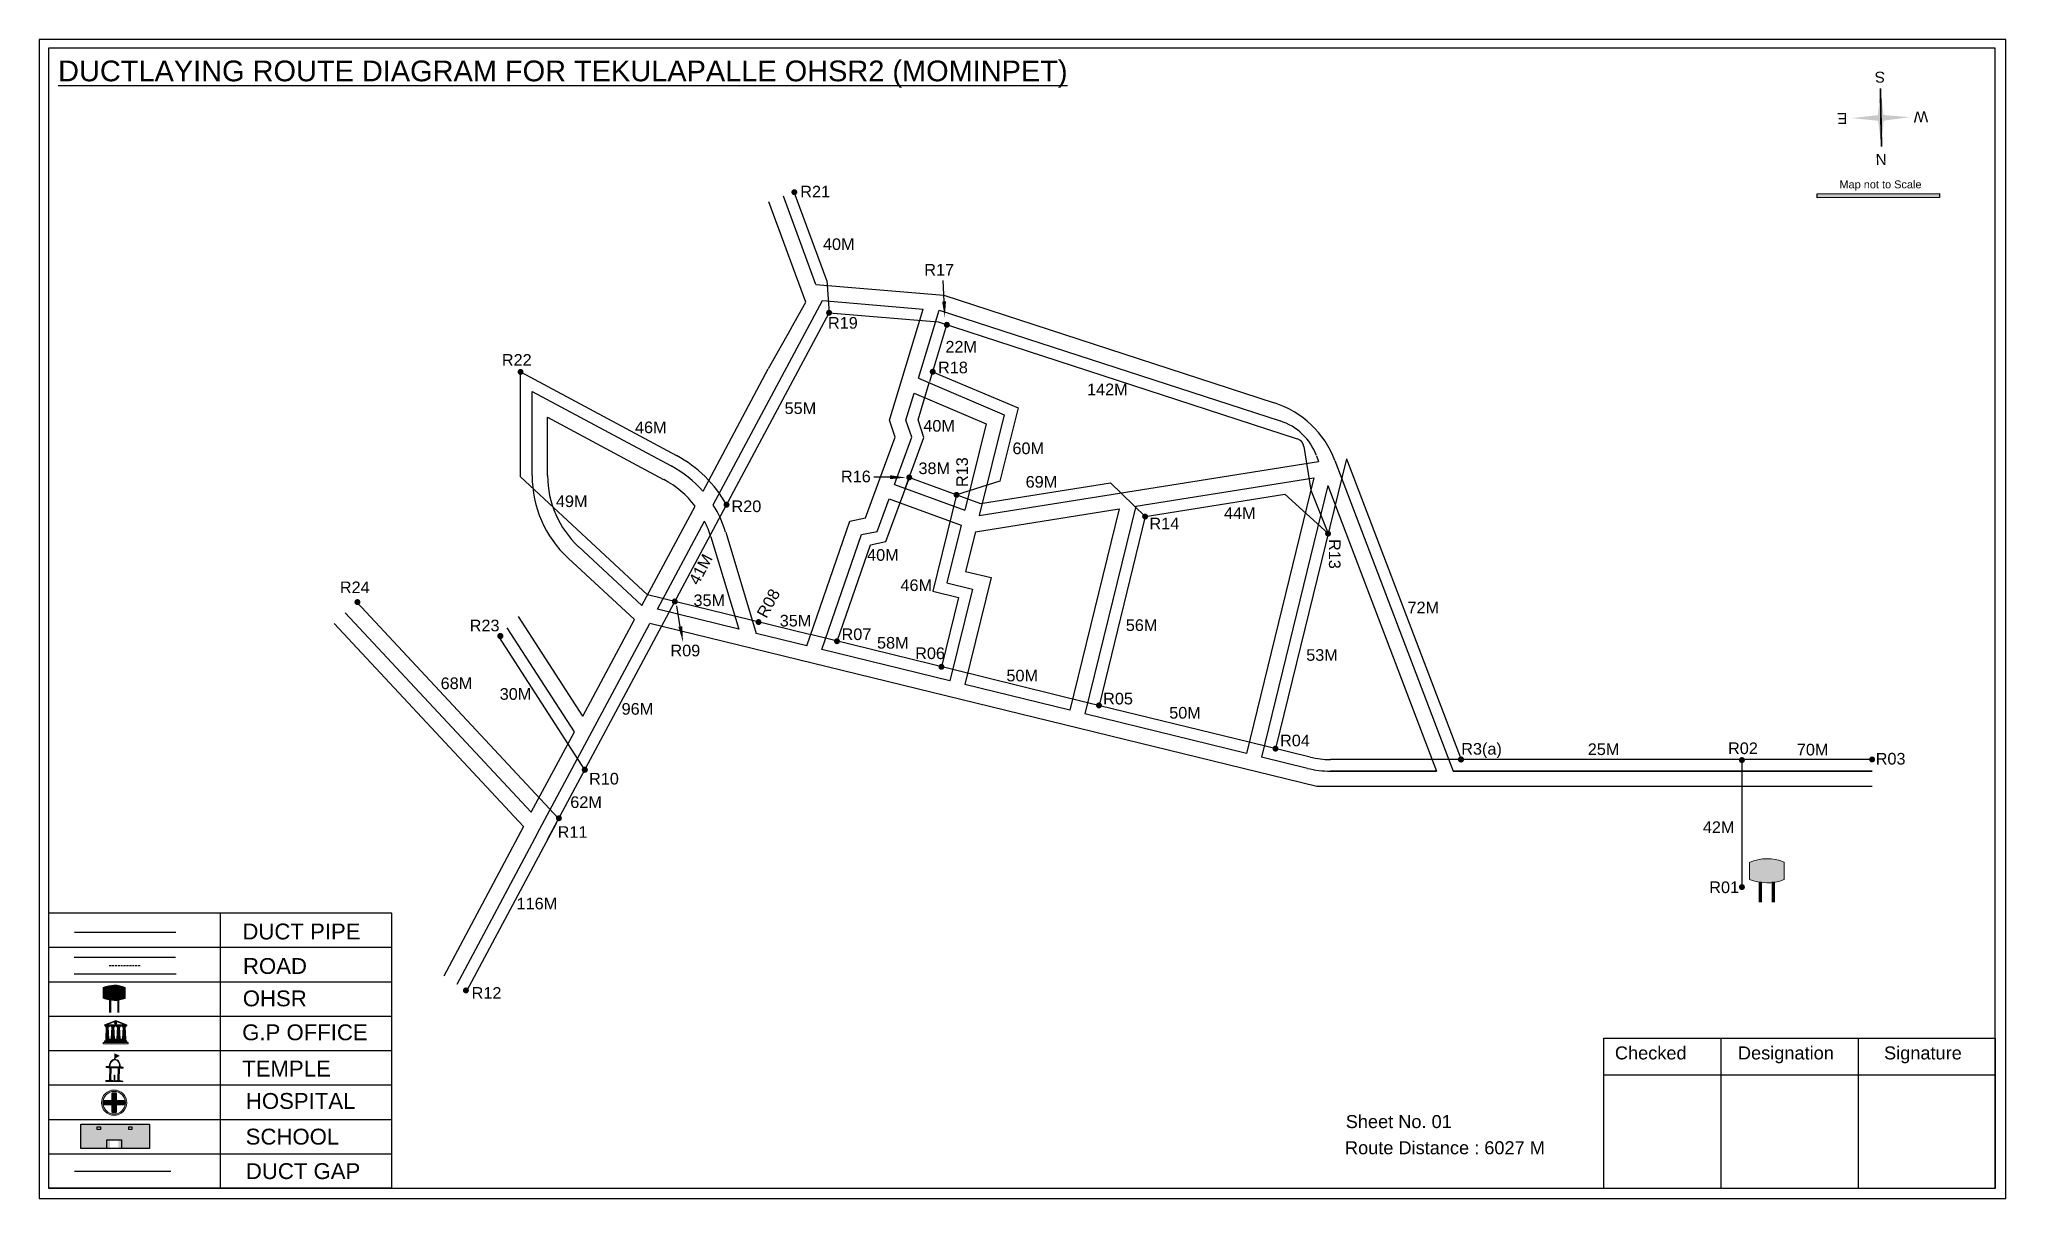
# Model space of a CAD drawing. Header units: inches. Extents: x 1972 to 9977, y 79 to 2755.
# Drawn here: x 4264 to 5278, y 1242 to 1840 of the extents above; entities that cross this region are included whole.
import ezdxf

# ---------------------------------------------------------------- set-up
doc = ezdxf.new("R2010")
doc.units = ezdxf.units.IN
doc.header["$MEASUREMENT"] = 0
doc.linetypes.add('DASHEDX2', pattern=[1.5, 1, -0.5])
for name, color, linetype in [('LANDMARK', 7, 'Continuous'), ('OHT', 7, 'Continuous'), ('pipe', 5, 'Continuous')]:
    doc.layers.add(name, color=color, linetype=linetype)
doc.styles.get("Standard").update_dxf_attribs({"font": 'arial.ttf'})

msp = doc.modelspace()

# ---------------------------------------------------------------- texts
at = {"color": 242, "true_color": 0xcd2027}
msp.add_text('%%UDUCTLAYING ROUTE DIAGRAM FOR TEKULAPALLE OHSR2 (MOMINPET)', height=10.688, dxfattribs=at).set_placement((4273.2, 1818.8))
for s, height, rotation, p in [('S', 5.65, 181.0063, (5216, 1823.8)), ('E', 5.65, 181.0063, (5196.5, 1802.5)), ('W', 5.65, 181.0063, (5238.2, 1803.3)), ('N', 5.65, 181.0063, (5216.8, 1781.3)), ('R13', 6, 90, (4742.7, 1609.5)), ('41M', 6, 62.0262, (4603.6, 1558.5)), ('R13', 6, 270, (4929, 1582.7)), ('R08', 6, 61.3895, (4638.7, 1541.4))]:
    msp.add_text(s, height=height, rotation=rotation).set_placement(p)
for s, height, p in [('Map not to Scale', 4.038, (5192.5, 1763.6)), ('R21', 6, (4656.2, 1758.9)), ('40M', 6, (4667.9, 1731.8)), ('R17', 6, (4720.2, 1718.6)), ('R19', 6, (4670.5, 1691.2)), ('22M', 6, (4731.1, 1678.9)), ('R22', 6, (4502.2, 1672.1)), ('R18', 6, (4727.3, 1668.2)), ('142M', 6, (4804.2, 1656.9)), ('55M', 6, (4648.1, 1647.2)), ('40M', 6, (4719.7, 1638.1)), ('46M', 6, (4570.9, 1637.3)), ('60M', 6, (4765.7, 1626.5)), ('R16', 6, (4677.2, 1612)), ('38M', 6, (4717.2, 1616.2)), ('69M', 6, (4772.5, 1609.2)), ('49M', 6, (4530.1, 1599.2)), ('R20', 6, (4620.7, 1596.6)), ('R14', 6, (4836.4, 1587.7)), ('44M', 6, (4874.9, 1593.1)), ('40M', 6, (4690.7, 1571.5)), ('R24', 6, (4418.6, 1554.8)), ('35M', 6, (4601.1, 1548.1)), ('46M', 6, (4707.9, 1555.9)), ('35M', 6, (4645.6, 1537.6)), ('72M', 6, (4969.6, 1544.4)), ('R23', 6, (4485.6, 1535.1)), ('R07', 6, (4677.5, 1530.6)), ('58M', 6, (4695.8, 1526.2)), ('56M', 6, (4824.2, 1535.3)), ('R09', 6, (4589.2, 1522.2)), ('R06', 6, (4715.5, 1520.8)), ('53M', 6, (4917.3, 1519.9)), ('50M', 6, (4762.6, 1509.3)), ('68M', 6, (4470.6, 1505.3)), ('30M', 6, (4501.1, 1499.8)), ('R05', 6, (4812.5, 1497.4)), ('96M', 6, (4564, 1492.1)), ('50M', 6, (4846.6, 1490.1)), ('R04', 6, (4903.8, 1475.8)), ('R3(a)', 6, (4997.3, 1471.5)), ('25M', 6, (5062.6, 1471.3)), ('R02', 6, (5135, 1471.8)), ('70M', 6, (5170.5, 1471.1)), ('R03', 6, (5211.2, 1466.4)), ('R10', 6, (4547.2, 1456.1)), ('62M', 6, (4537.5, 1444)), ('R11', 6, (4531, 1428.6)), ('42M', 6, (5122, 1431.1)), ('R01', 6, (5125.3, 1400.1)), ('116M', 6, (4509.8, 1391.7)), ('DUCT PIPE', 8.18, (4368.3, 1376.2)), ('ROAD ', 8.18, (4368.6, 1358.4)), ('OHSR', 8.18, (4368.5, 1341.7)), ('R12', 6, (4486.6, 1345.6)), ('G.P OFFICE', 8.18, (4368.2, 1324.2)), ('Checked', 6.71, (5076.6, 1314.3)), ('Designation', 6.71, (5140.1, 1314.3)), ('Signature', 6.71, (5215.5, 1314.3)), ('TEMPLE', 8.18, (4368.2, 1305.5)), ('HOSPITAL', 8.18, (4370.1, 1288.8)), ('SCHOOL', 8.18, (4370, 1270.4)), ('Sheet No. 01', 6.71, (4937.7, 1278.9)), ('Route Distance : 6027 M', 6.71, (4937.3, 1265.4)), ('DUCT GAP', 8.18, (4370.1, 1252.6))]:
    msp.add_text(s, height=height).set_placement(p)

# ---------------------------------------------------------------- blocks, each defined once
blk = doc.blocks.new('OHT')
at = {"linetype": 'Continuous', "lineweight": 0, "true_color": 0x0ffffc}
blk.add_hatch(color=4, dxfattribs=at).paths.add_polyline_path([(0.012, 1), (0, 1, 0.101323), (-0.4, 0.916), (-0.4, 0.525, 0.194075), (0.399, 0.521), (0.399, 0.921, 0.097877)])
at = {"color": 4, "linetype": 'Continuous', "lineweight": 0, "true_color": 0x0ffffc, "flags": 128}
for points in [[(-0.4, 0.525), (-0.4, 0.916)], [(0.399, 0.521), (0.399, 0.921)]]:
    blk.add_lwpolyline(points, dxfattribs=at)
at = {"color": 4, "linetype": 'Continuous', "lineweight": 0, "true_color": 0x0ffffc, "const_width": 0.075, "flags": 128}
for points in [[(-0.15, 0), (-0.15, 0.475)], [(0.15, 0), (0.15, 0.473)]]:
    blk.add_lwpolyline(points, dxfattribs=at)
at = {"color": 4, "linetype": 'Continuous', "lineweight": 0, "true_color": 0x0ffffc}
for centre, radius, start, end in [((0.006, -0.019), 1.019, 67.3109, 113.4711), ((0.004, 1.513), 1.068, 247.7682, 291.7007)]:
    blk.add_arc(centre, radius, start, end, dxfattribs=at)
blk = doc.blocks.new('Government_Office')
at = {"linetype": 'Continuous', "lineweight": 0, "true_color": 0xff0000}
h = blk.add_hatch(color=1, dxfattribs=at)
h.paths.add_polyline_path([(0.44, 0.72), (0.45, 0.75), (0, 0.93), (-0.45, 0.75), (-0.44, 0.72)])
h.paths.add_polyline_path([(0.355, 0.75), (-0.355, 0.75), (0, 0.9)], flags=16)
h.paths.add_polyline_path([(0, 0.778, -1), (0, 0.872, -1)], flags=0)
h = blk.add_hatch(color=1, dxfattribs=at)
edge = h.paths.add_edge_path()
edge.add_arc((0, 0.825), 0.0467, 90, 270)
edge.add_arc((0, 0.825), 0.0467, 270, 450)
for points in [[(-0.5, 0.05), (0.5, 0.05), (0.5, 0), (-0.5, 0)], [(-0.45, 0.075), (-0.45, 0.12), (0.45, 0.12), (0.45, 0.075)], [(-0.4, 0.14), (-0.4, 0.18), (0.4, 0.18), (0.4, 0.14)]]:
    blk.add_hatch(color=1, dxfattribs=at).paths.add_polyline_path(points)
h = blk.add_hatch(color=1, dxfattribs=at)
edge = h.paths.add_edge_path()
edge.add_line((-0.27, 0.195), (-0.295, 0.675))
edge.add_line((-0.295, 0.675), (-0.29, 0.675))
edge.add_arc((-0.278, 0.688), 0.0176, 225.30401, 441.56588)
edge.add_line((-0.275, 0.705), (-0.395, 0.705))
edge.add_arc((-0.392, 0.688), 0.0176, 98.43412, 314.69599)
edge.add_line((-0.38, 0.675), (-0.375, 0.675))
edge.add_line((-0.375, 0.675), (-0.4, 0.195))
edge.add_line((-0.4, 0.195), (-0.27, 0.195))
h = blk.add_hatch(color=1, dxfattribs=at)
edge = h.paths.add_edge_path()
edge.add_line((-0.047, 0.195), (-0.072, 0.675))
edge.add_line((-0.072, 0.675), (-0.067, 0.675))
edge.add_arc((-0.054, 0.688), 0.0176, 225.30401, 441.56588)
edge.add_line((-0.052, 0.705), (-0.172, 0.705))
edge.add_arc((-0.169, 0.688), 0.0176, 98.43412, 314.69599)
edge.add_line((-0.157, 0.675), (-0.152, 0.675))
edge.add_line((-0.152, 0.675), (-0.177, 0.195))
edge.add_line((-0.177, 0.195), (-0.047, 0.195))
h = blk.add_hatch(color=1, dxfattribs=at)
edge = h.paths.add_edge_path()
edge.add_line((0.177, 0.195), (0.152, 0.675))
edge.add_line((0.152, 0.675), (0.157, 0.675))
edge.add_arc((0.169, 0.688), 0.0176, 225.30401, 441.56588)
edge.add_line((0.172, 0.705), (0.052, 0.705))
edge.add_arc((0.054, 0.688), 0.0176, 98.43412, 314.69599)
edge.add_line((0.067, 0.675), (0.072, 0.675))
edge.add_line((0.072, 0.675), (0.047, 0.195))
edge.add_line((0.047, 0.195), (0.177, 0.195))
h = blk.add_hatch(color=1, dxfattribs=at)
edge = h.paths.add_edge_path()
edge.add_line((0.4, 0.195), (0.375, 0.675))
edge.add_line((0.375, 0.675), (0.38, 0.675))
edge.add_arc((0.392, 0.688), 0.0176, 225.30401, 441.56588)
edge.add_line((0.395, 0.705), (0.275, 0.705))
edge.add_arc((0.278, 0.688), 0.0176, 98.43412, 314.69599)
edge.add_line((0.29, 0.675), (0.295, 0.675))
edge.add_line((0.295, 0.675), (0.27, 0.195))
edge.add_line((0.27, 0.195), (0.4, 0.195))
at = {"color": 1, "linetype": 'Continuous', "lineweight": 0, "true_color": 0xff0000, "flags": 128}
for points in [[(-0.45, 0.75), (-0.44, 0.72), (0.44, 0.72), (0.45, 0.75), (0, 0.93)], [(-0.355, 0.75), (0.355, 0.75), (0, 0.9)], [(-0.5, 0.05), (0.5, 0.05), (0.5, 0), (-0.5, 0)], [(-0.45, 0.075), (-0.45, 0.12), (0.45, 0.12), (0.45, 0.075)], [(-0.4, 0.14), (-0.4, 0.18), (0.4, 0.18), (0.4, 0.14)]]:
    blk.add_lwpolyline(points, close=True, dxfattribs=at)
for points in [[(0, 0.872, 1), (0, 0.778, 1)], [(-0.27, 0.195), (-0.295, 0.675), (-0.29, 0.675, 1.379694), (-0.275, 0.705), (-0.395, 0.705, 1.379694), (-0.38, 0.675), (-0.375, 0.675), (-0.4, 0.195)], [(-0.047, 0.195), (-0.072, 0.675), (-0.067, 0.675, 1.379694), (-0.052, 0.705), (-0.172, 0.705, 1.379694), (-0.157, 0.675), (-0.152, 0.675), (-0.177, 0.195)], [(0.177, 0.195), (0.152, 0.675), (0.157, 0.675, 1.379694), (0.172, 0.705), (0.052, 0.705, 1.379694), (0.067, 0.675), (0.072, 0.675), (0.047, 0.195)], [(0.4, 0.195), (0.375, 0.675), (0.38, 0.675, 1.379694), (0.395, 0.705), (0.275, 0.705, 1.379694), (0.29, 0.675), (0.295, 0.675), (0.27, 0.195)]]:
    blk.add_lwpolyline(points, format="xyb", close=True, dxfattribs=at)
blk = doc.blocks.new('Temple')
at = {"linetype": 'Continuous', "lineweight": 0, "true_color": 0xff0000}
h = blk.add_hatch(color=1, dxfattribs=at)
edge = h.paths.add_edge_path()
edge.add_line((0.175, 0.49), (0.225, 0.49))
edge.add_line((0.225, 0.49), (0.225, 0.497))
edge.add_line((0.225, 0.497), (0.307, 0.497))
edge.add_line((0.307, 0.497), (0.307, 0.533))
edge.add_line((0.307, 0.533), (0.257, 0.533))
edge.add_line((0.257, 0.533), (0.257, 0.54))
edge.add_line((0.257, 0.54), (0.2, 0.54))
edge.add_spline(control_points=[(0.2, 0.54), (0.2, 0.589), (0.19, 0.638), (0.142, 0.743), (0.092, 0.79), (0.027, 0.805), (0.02, 0.806), (0.012, 0.806)], knot_values=[4.712389, 4.712389, 4.712389, 4.712389, 5.278166, 5.278166, 6.117402, 6.117402, 6.223801, 6.223801, 6.223801, 6.223801], degree=3, periodic=0)
edge.add_line((0.012, 0.806), (0.012, 0.79))
edge.add_line((0.012, 0.79), (-0.012, 0.79))
edge.add_line((-0.012, 0.79), (-0.012, 0.806))
edge.add_spline(control_points=[(-0.012, 0.806), (-0.055, 0.802), (-0.096, 0.781), (-0.171, 0.699), (-0.197, 0.628), (-0.2, 0.55), (-0.2, 0.545), (-0.2, 0.54)], knot_values=[6.343965, 6.343965, 6.343965, 6.343965, 6.956638, 6.956638, 7.795874, 7.795874, 7.853982, 7.853982, 7.853982, 7.853982], degree=3, periodic=0)
edge.add_line((-0.2, 0.54), (-0.257, 0.54))
edge.add_line((-0.257, 0.54), (-0.257, 0.533))
edge.add_line((-0.257, 0.533), (-0.307, 0.533))
edge.add_line((-0.307, 0.533), (-0.307, 0.497))
edge.add_line((-0.307, 0.497), (-0.225, 0.497))
edge.add_line((-0.225, 0.497), (-0.225, 0.49))
edge.add_line((-0.225, 0.49), (-0.175, 0.49))
edge.add_line((-0.175, 0.49), (-0.175, 0.07))
edge.add_arc((-0.205, 0.07), 0.03, -90, 0, ccw=False)
edge.add_line((-0.205, 0.04), (-0.257, 0.04))
edge.add_line((-0.257, 0.04), (-0.257, 0.033))
edge.add_line((-0.257, 0.033), (-0.307, 0.033))
edge.add_line((-0.307, 0.033), (-0.307, 0))
edge.add_line((-0.307, 0), (0.307, 0))
edge.add_line((0.307, 0), (0.307, 0.033))
edge.add_line((0.307, 0.033), (0.257, 0.033))
edge.add_line((0.257, 0.033), (0.257, 0.04))
edge.add_line((0.257, 0.04), (0.205, 0.04))
edge.add_arc((0.205, 0.07), 0.03, 180, 270, ccw=False)
edge.add_line((0.175, 0.07), (0.175, 0.49))
h.paths.add_polyline_path([(0.125, 0.07, -0.414214), (0.095, 0.04), (0.05, 0.04), (0.05, 0.033), (-0.05, 0.033), (-0.05, 0.04), (-0.095, 0.04, -0.414214), (-0.125, 0.07), (-0.125, 0.497), (0.125, 0.497)], flags=16)
edge = h.paths.add_edge_path(flags=16)
edge.add_ellipse((0, 0.54), major_axis=(0, 0.242), ratio=0.722808, start_angle=270, end_angle=450, ccw=False)
edge.add_line((0.175, 0.54), (-0.175, 0.54))
h.paths.add_polyline_path([(0.012, 0.23), (0.012, 0.07), (-0.012, 0.07), (-0.012, 0.23)], flags=0)
h = blk.add_hatch(color=1, dxfattribs=at)
edge = h.paths.add_edge_path()
edge.add_line((0.012, 0.857), (0, 0.85))
edge.add_line((0, 0.85), (-0.003, 0.925))
edge.add_line((-0.003, 0.925), (-0.012, 0.925))
edge.add_line((-0.012, 0.925), (-0.012, 0.806))
edge.add_spline(control_points=[(-0.012, 0.806), (-0.004, 0.807), (0.004, 0.807), (0.012, 0.806)], knot_values=[6.223801, 6.223801, 6.223801, 6.223801, 6.343965, 6.343965, 6.343965, 6.343965], degree=3, periodic=0)
edge.add_line((0.012, 0.806), (0.012, 0.857))
h = blk.add_hatch(color=1, dxfattribs=at)
edge = h.paths.add_edge_path()
edge.add_line((0.012, 0.79), (0.012, 0.806))
edge.add_spline(control_points=[(0.012, 0.806), (0.004, 0.807), (-0.004, 0.807), (-0.012, 0.806)], knot_values=[6.223801, 6.223801, 6.223801, 6.223801, 6.343965, 6.343965, 6.343965, 6.343965], degree=3, periodic=0)
edge.add_line((-0.012, 0.806), (-0.012, 0.79))
edge.add_line((-0.012, 0.79), (0.012, 0.79))
at = {"linetype": 'Continuous', "lineweight": 0, "true_color": 0xe66000}
blk.add_hatch(color=32, dxfattribs=at).paths.add_polyline_path([(-0.006, 1), (0.147, 0.931), (0, 0.85)])
at = {"color": 1, "linetype": 'Continuous', "lineweight": 0, "true_color": 0xff0000, "flags": 128}
for points in [[(0.012, 0.925), (-0.012, 0.925), (-0.012, 0.79), (0.012, 0.79)], [(0.012, 0.23), (-0.012, 0.23), (-0.012, 0.07), (0.012, 0.07)]]:
    blk.add_lwpolyline(points, close=True, dxfattribs=at)
at = {"color": 32, "linetype": 'Continuous', "lineweight": 0, "true_color": 0xe66000, "flags": 128}
blk.add_lwpolyline([(-0.006, 1), (0.147, 0.931), (0, 0.85), (-0.006, 1)], dxfattribs=at)
at = {"color": 1, "linetype": 'Continuous', "lineweight": 0, "true_color": 0xff0000, "flags": 128}
blk.add_lwpolyline([(0.2, 0.54), (0.257, 0.54), (0.257, 0.533), (0.307, 0.533), (0.307, 0.497), (0.225, 0.497), (0.225, 0.49), (0.175, 0.49), (0.175, 0.07, 0.414214), (0.205, 0.04), (0.257, 0.04), (0.257, 0.033), (0.307, 0.033), (0.307, 0), (-0.307, 0), (-0.307, 0.033), (-0.257, 0.033), (-0.257, 0.04), (-0.205, 0.04, 0.414214), (-0.175, 0.07), (-0.175, 0.49), (-0.225, 0.49), (-0.225, 0.497), (-0.307, 0.497), (-0.307, 0.533), (-0.257, 0.533), (-0.257, 0.54), (-0.2, 0.54)], format="xyb", dxfattribs=at)
blk.add_lwpolyline([(-0.175, 0.54), (0.175, 0.54)], dxfattribs=at)
blk.add_lwpolyline([(0.125, 0.497), (0.125, 0.07, -0.414214), (0.095, 0.04), (0.05, 0.04), (0.05, 0.033), (-0.05, 0.033), (-0.05, 0.04), (-0.095, 0.04, -0.414214), (-0.125, 0.07), (-0.125, 0.497)], format="xyb", close=True, dxfattribs=at)
at = {"color": 1, "linetype": 'Continuous', "lineweight": 0, "true_color": 0xff0000}
blk.add_ellipse((0, 0.54), major_axis=(0, 0.242), ratio=0.722808, start_param=4.712389, end_param=7.853982, dxfattribs=at)
blk.add_open_spline([(0.2, 0.54), (0.2, 0.589), (0.19, 0.638), (0.142, 0.743), (0.092, 0.79), (-0.023, 0.816), (-0.085, 0.794), (-0.171, 0.699), (-0.197, 0.628), (-0.2, 0.55), (-0.2, 0.545), (-0.2, 0.54)], degree=3, knots=[4.712389, 4.712389, 4.712389, 4.712389, 5.278166, 5.278166, 6.117402, 6.117402, 6.956638, 6.956638, 7.795874, 7.795874, 7.853982, 7.853982, 7.853982, 7.853982], dxfattribs=at)
blk = doc.blocks.new('*U41')
at = {"color": 0, "linetype": 'DASHEDX2', "transparency": 16777216}
blk.add_line((-8.2, 0), (8, 0), dxfattribs=at)
blk = doc.blocks.new('Hospital')
at = {"linetype": 'Continuous', "lineweight": 0, "true_color": 0x000000}
h = blk.add_hatch(color=18, dxfattribs=at)
h.paths.add_polyline_path([(-0.5, 0, 1), (0.5, 0, 1)])
h.paths.add_polyline_path([(0.446, 0, -1), (-0.446, 0, -1)], flags=16)
at = {"linetype": 'Continuous', "true_color": 0xff0000}
blk.add_hatch(color=1, dxfattribs=at).paths.add_polyline_path([(-0.394, 0.08), (-0.08, 0.08), (-0.08, 0.394), (0.08, 0.394), (0.08, 0.08), (0.394, 0.08), (0.394, -0.08), (0.08, -0.08), (0.08, -0.394), (-0.08, -0.394), (-0.08, -0.08), (-0.394, -0.08)])
at = {"color": 1, "linetype": 'Continuous', "true_color": 0xff0000, "flags": 128}
blk.add_lwpolyline([(-0.394, 0.08), (-0.08, 0.08), (-0.08, 0.394), (0.08, 0.394), (0.08, 0.08), (0.394, 0.08), (0.394, -0.08), (0.08, -0.08), (0.08, -0.394), (-0.08, -0.394), (-0.08, -0.08), (-0.394, -0.08)], close=True, dxfattribs=at)
at = {"color": 18, "linetype": 'Continuous', "lineweight": 0, "true_color": 0x000000}
for radius in [0.5, 0.446]:
    blk.add_circle((0, 0), radius, dxfattribs=at)

# ---------------------------------------------------------------- hatches: boundary and pattern name
at = {"ltscale": 0.5}
h = msp.add_hatch(color=5, dxfattribs=at)
h.dxf.hatch_style = 1
h.paths.add_polyline_path([(4654.7, 1761.6, 1), (4651.6, 1761.6, 1)])
at = {"true_color": 0x0093dd}
h = msp.add_hatch(color=142, dxfattribs=at)
h.dxf.hatch_style = 1
h.paths.add_polyline_path([(5180.9, 1760.8), (5180.9, 1758.7), (5244.2, 1758.8), (5244.2, 1760.9)])
at = {"ltscale": 0.5}
h = msp.add_hatch(color=5, dxfattribs=at)
h.dxf.hatch_style = 1
h.paths.add_polyline_path([(4672.6, 1699.4, 1), (4669.5, 1699.4, 1)])
h = msp.add_hatch(color=5, dxfattribs=at)
h.dxf.hatch_style = 1
h.paths.add_polyline_path([(4733.4, 1693.2, 1), (4730.3, 1693.2, 1)])
h = msp.add_hatch(color=5, dxfattribs=at)
h.dxf.hatch_style = 1
h.paths.add_polyline_path([(4513.4, 1668.9, 1), (4510.3, 1668.9, 1)])
h = msp.add_hatch(color=5, dxfattribs=at)
h.dxf.hatch_style = 1
h.paths.add_polyline_path([(4726.1, 1669, 1), (4723, 1669, 1)])
h = msp.add_hatch(color=5, dxfattribs=at)
h.dxf.hatch_style = 1
h.paths.add_polyline_path([(4714, 1614.5, 1), (4710.9, 1614.5, 1)])
h = msp.add_hatch(color=5, dxfattribs=at)
h.dxf.hatch_style = 1
h.paths.add_polyline_path([(4738.4, 1605.5, 1), (4735.3, 1605.5, 1)])
h = msp.add_hatch(color=5, dxfattribs=at)
h.dxf.hatch_style = 1
h.paths.add_polyline_path([(4619.7, 1600.4, 1), (4616.6, 1600.4, 1)])
h = msp.add_hatch(color=5, dxfattribs=at)
h.dxf.hatch_style = 1
h.paths.add_polyline_path([(4835.7, 1594.3, 1), (4832.6, 1594.3, 1)])
h = msp.add_hatch(color=5, dxfattribs=at)
h.dxf.hatch_style = 1
h.paths.add_polyline_path([(4930.1, 1585.5, 1), (4927, 1585.5, 1)])
h = msp.add_hatch(color=5, dxfattribs=at)
h.dxf.hatch_style = 1
h.paths.add_polyline_path([(4429.2, 1550.2, 1), (4426.1, 1550.2, 1)])
h = msp.add_hatch(color=5, dxfattribs=at)
h.dxf.hatch_style = 1
h.paths.add_polyline_path([(4593, 1550.5, 1), (4589.9, 1550.5, 1)])
h = msp.add_hatch(color=5, dxfattribs=at)
h.dxf.hatch_style = 1
h.paths.add_polyline_path([(4503, 1532.7, 1), (4499.8, 1532.7, 1)])
h = msp.add_hatch(color=5, dxfattribs=at)
h.dxf.hatch_style = 1
h.paths.add_polyline_path([(4636.2, 1539.9, 1), (4633.1, 1539.9, 1)])
h = msp.add_hatch(color=5, dxfattribs=at)
h.dxf.hatch_style = 1
h.paths.add_polyline_path([(4676.7, 1530, 1), (4673.6, 1530, 1)])
h = msp.add_hatch(color=5, dxfattribs=at)
h.dxf.hatch_style = 1
h.paths.add_polyline_path([(4730.6, 1516.8, 1), (4727.5, 1516.8, 1)])
h = msp.add_hatch(color=5, dxfattribs=at)
h.dxf.hatch_style = 1
h.paths.add_polyline_path([(4811.9, 1496.9, 1), (4808.8, 1496.9, 1)])
h = msp.add_hatch(color=5, dxfattribs=at)
h.dxf.hatch_style = 1
h.paths.add_polyline_path([(4903, 1474.6, 1), (4899.9, 1474.6, 1)])
h = msp.add_hatch(color=5, dxfattribs=at)
h.dxf.hatch_style = 1
h.paths.add_polyline_path([(4546.6, 1463.7, 1), (4543.4, 1463.7, 1)])
h = msp.add_hatch(color=5, dxfattribs=at)
h.dxf.hatch_style = 1
h.paths.add_polyline_path([(4998.8, 1469, 1), (4995.6, 1469, 1)])
h = msp.add_hatch(color=5, dxfattribs=at)
h.dxf.hatch_style = 1
h.paths.add_polyline_path([(5143.7, 1468.7, 1), (5140.6, 1468.7, 1)])
h = msp.add_hatch(color=5, dxfattribs=at)
h.dxf.hatch_style = 1
h.paths.add_polyline_path([(5210.9, 1469, 1), (5207.8, 1469, 1)])
h = msp.add_hatch(color=5, dxfattribs=at)
h.dxf.hatch_style = 1
h.paths.add_polyline_path([(4533.2, 1438.7, 1), (4530.1, 1438.7, 1)])
h = msp.add_hatch(color=5, dxfattribs=at)
h.dxf.hatch_style = 1
h.paths.add_polyline_path([(5143.7, 1403.2, 1), (5140.6, 1403.2, 1)])
h = msp.add_hatch(color=5, dxfattribs=at)
h.dxf.hatch_style = 1
h.paths.add_polyline_path([(4485.2, 1349.9, 1), (4482.1, 1349.9, 1)])
at = {"true_color": 0xc8c92d}
h = msp.add_hatch(color=52, dxfattribs=at)
h.dxf.hatch_style = 1
h.paths.add_polyline_path([(4292, 1280.9), (4284.9, 1280.9), (4284.9, 1268.3), (4292, 1268.3)])
h.paths.add_polyline_path([(4320.3, 1280.9), (4313.3, 1280.9), (4313.3, 1268.3), (4320.3, 1268.3)])
at = {"true_color": 0x293189}
h = msp.add_hatch(color=177, dxfattribs=at)
h.dxf.hatch_style = 1
h.paths.add_polyline_path([(4313.3, 1280.9), (4292, 1280.9), (4292, 1268.3), (4300, 1268.3), (4300, 1272.4), (4304.3, 1272.4), (4304.3, 1268.3), (4313.3, 1268.3)])
h.paths.add_polyline_path([(4295, 1278.1), (4293.4, 1278.1), (4293.4, 1279.5), (4295, 1279.5)], flags=16)
h.paths.add_polyline_path([(4309.7, 1278.1), (4309.7, 1279.5), (4311.2, 1279.5), (4311.2, 1278.1)], flags=16)

# ---------------------------------------------------------------- linework, layer by layer
for p, q in [((5213.7, 1815), (5214.2, 1785.1)), ((5214.2, 1785.1), (5213.7, 1815)), ((5213.7, 1815), (5214.2, 1785.1)), ((5213.9, 1800.1), (5213.7, 1815)), ((4659.1, 1704.9), (4640, 1756.7)), ((4664.3, 1714), (4647.5, 1759.5)), ((4730.4, 1705.3), (4729.9, 1716.1)), ((4611.2, 1600.3), (4667.6, 1705.7)), ((4651.5, 1691.4), (4659.1, 1704.9)), ((4664.3, 1714), (4730.2, 1708.5)), ((4667.6, 1705.7), (4719.7, 1701.3)), ((4730.2, 1708.5), (4900.8, 1653)), ((4702.3, 1644), (4719.7, 1701.3)), ((4717.2, 1665.6), (4727.9, 1700.8)), ((4727.9, 1700.8), (4903.8, 1643.6)), ((4651.5, 1691.4), (4639.7, 1670.5)), ((4606, 1607.4), (4639.7, 1670.5)), ((4717.2, 1665.6), (4761.5, 1646.8)), ((4517.8, 1615.4), (4517.8, 1658.8)), ((4517.8, 1658.8), (4589.5, 1620.5)), ((4710.7, 1644.1), (4714.9, 1657.9)), ((4714.9, 1657.9), (4752.1, 1642.1)), ((4525.8, 1615.4), (4525.8, 1645.5)), ((4525.8, 1645.5), (4585.7, 1613.4)), ((4705.2, 1635.3), (4702.3, 1644)), ((4713.7, 1635.2), (4710.7, 1644.1)), ((4761.5, 1646.8), (4748.6, 1594.8)), ((4689.9, 1593.6), (4705.2, 1635.3)), ((4704.8, 1610.9), (4713.7, 1635.2)), ((4752.1, 1642.1), (4741.1, 1597.6)), ((4922.6, 1625.7), (4923.7, 1622.7)), ((4702.6, 1614.6), (4694.1, 1614.6)), ((4748.6, 1594.8), (4923.7, 1622.7)), ((4829.3, 1599.6), (4921.2, 1614.2)), ((4921.2, 1614.2), (4886.4, 1472.1)), ((4932.1, 1623.2), (4993.1, 1463)), ((4695.9, 1586.6), (4702, 1603.4)), ((4702, 1603.4), (4739.2, 1589.8)), ((4704.8, 1610.9), (4741.1, 1597.6)), ((4928.5, 1610.3), (4894.2, 1470.2)), ((4928.5, 1610.3), (4984.5, 1463)), ((4574.5, 1548.5), (4601.9, 1599.7)), ((4681.7, 1591.9), (4689.9, 1593.6)), ((4746.6, 1586.4), (4820.7, 1598.2)), ((4820.7, 1598.2), (4795.3, 1494.4)), ((4829.3, 1599.6), (4803.1, 1492.5)), ((4582.5, 1546.5), (4606.8, 1591.9)), ((4610, 1583.9), (4624.5, 1536.2)), ((4617.7, 1586.2), (4633.5, 1534)), ((4659.5, 1527.7), (4681.7, 1591.9)), ((4667.3, 1525.7), (4687.8, 1585)), ((4687.8, 1585), (4695.9, 1586.6)), ((4739.2, 1589.8), (4731.8, 1560.2)), ((4746.6, 1586.4), (4741.5, 1566)), ((4570.6, 1541.2), (4536.4, 1572.9)), ((4574.5, 1548.5), (4541.8, 1578.8)), ((4754.7, 1562.8), (4741.2, 1507.7)), ((4741.5, 1566), (4754.7, 1562.8)), ((4731.8, 1560.2), (4745, 1556.9)), ((4745, 1556.9), (4733.4, 1509.6)), ((4517.4, 1441.8), (4421.4, 1544.6)), ((4543.9, 1491.3), (4510.8, 1542.7)), ((4624.5, 1536.2), (4582.5, 1546.5)), ((4594.3, 1537.5), (4592.5, 1548.2)), ((4513.4, 1434.4), (4415.6, 1539.1)), ((4539.6, 1483.2), (4505, 1536.9)), ((4520.5, 1430.6), (4578.6, 1539.2)), ((4543.9, 1491.3), (4570.6, 1541.2)), ((4922.8, 1455), (4578.6, 1539.2)), ((4659.5, 1527.7), (4633.5, 1534)), ((4733.4, 1509.6), (4667.3, 1525.7)), ((4795.3, 1494.4), (4741.2, 1507.7)), ((4886.4, 1472.1), (4803.1, 1492.5)), ((4517.4, 1441.8), (4539.6, 1483.2)), ((4917.9, 1464.4), (4894.2, 1470.2)), ((4929.8, 1463), (4984.5, 1463)), ((4984.5, 1463), (4929.8, 1463)), ((4993.1, 1463), (5209.4, 1463)), ((5209.4, 1463), (4993.1, 1463)), ((5209.4, 1455), (4922.8, 1455)), ((4513.4, 1434.4), (4472.2, 1357.3)), ((4520.5, 1430.6), (4478.9, 1352.9)), ((4268.2, 1389.7), (4268.2, 1249.2)), ((4356.8, 1389.7), (4356.8, 1247.9)), ((4445.5, 1372), (4268.2, 1372)), ((4281.5, 1367.1), (4333.8, 1367.1)), ((4445.5, 1354.2), (4268.2, 1354.2)), ((4281.5, 1358.5), (4334.1, 1358.5)), ((4445.5, 1336.5), (4268.2, 1336.5)), ((4445.5, 1318.8), (4268.2, 1318.8)), ((4445.5, 1301), (4268.2, 1301)), ((4268.2, 1283.3), (4445.5, 1283.3)), ((4268.2, 1265.6), (4445.5, 1265.6)), ((4268.2, 1249.2), (4268.2, 1247.9)), ((4268.2, 1249), (4268.2, 1247.9)), ((4445.5, 1247.9), (4268.2, 1247.9))]:
    msp.add_line(p, q)
at = {"color": 1}
msp.add_line((5214.2, 1785.1), (5213.9, 1800.1), dxfattribs=at)
at = {"color": 5}
for p, q in [((4759.2, 1612.5), (4736.9, 1605.5)), ((4906.2, 1605.8), (4928.6, 1585.5)), ((4531.5, 1438.5), (4427.3, 1550.1)), ((5142.1, 1469), (5142.1, 1403.1))]:
    msp.add_line(p, q, dxfattribs=at)
at = {"color": 242, "true_color": 0xcd2027}
for p, q in [((5131.2, 1325.2), (5131.2, 1247.8)), ((5202.2, 1325.2), (5202.2, 1247.8)), ((5070.9, 1306.4), (5272.9, 1306.4))]:
    msp.add_line(p, q, dxfattribs=at)
for points in [[(4263.5, 1840.4), (4263.5, 1242.5), (5278.3, 1242.5), (5278.3, 1840.4)], [(4268.2, 1835.8), (4268.2, 1247.9), (5272.9, 1247.9), (5272.9, 1835.8)], [(4320.4, 1280.9), (4320.4, 1268.3), (4284.9, 1268.3), (4284.9, 1280.9)], [(4295, 1279.5), (4295, 1278.1), (4293.4, 1278.1), (4293.4, 1279.5)], [(4309.7, 1278.1), (4309.7, 1279.5), (4311.2, 1279.5), (4311.2, 1278.1)]]:
    msp.add_lwpolyline(points, close=True)
at = {"color": 142, "true_color": 0x0093dd}
msp.add_lwpolyline([(5244.2, 1758.8), (5180.9, 1758.7), (5180.9, 1760.8), (5244.2, 1760.9), (5244.2, 1758.8)], dxfattribs=at)
for points in [[(4445.5, 1247.9), (4445.5, 1389.7), (4268.2, 1389.7)], [(4298.4, 1268.3), (4298.4, 1272.9), (4305.9, 1272.9), (4305.9, 1268.3)]]:
    msp.add_lwpolyline(points)
at = {"color": 242, "true_color": 0xcd2027}
msp.add_lwpolyline([(5272.9, 1247.8), (5070.9, 1247.8), (5070.9, 1325.2), (5272.9, 1325.2)], close=True, dxfattribs=at)
for centre, radius, start, end in [((4885.4, 1605.4), 50, 20.829, 71.9822), ((4894.6, 1615.1), 30, 20.829, 71.9822), ((4575.8, 1615.4), 58, 180, 227.1355), ((4575.8, 1615.4), 50, 180, 227.1355), ((4562.2, 1569.3), 58, 40.9665, 61.8591), ((4562.2, 1569.3), 50, 37.4231, 61.8591), ((4562.2, 1569.3), 58, 16.9117, 32.2191), ((4562.2, 1569.3), 50, 16.9117, 26.8521), ((4929.8, 1513), 50, 256.2465, 270)]:
    msp.add_arc(centre, radius, start, end)
for points in [[(5215.4, 1800.1), (5212.2, 1800), (5213.7, 1815)], [(5215.4, 1800.1), (5212.2, 1800), (5213.7, 1815)], [(5213.9, 1801.5), (5213.9, 1798.3), (5198.9, 1799.8)], [(5213.9, 1801.5), (5213.9, 1798.3), (5198.9, 1799.8)], [(5213.9, 1801.5), (5213.9, 1798.3), (5228.9, 1800.3)], [(5213.9, 1801.5), (5213.9, 1798.3), (5228.9, 1800.3)], [(4731.4, 1705.3), (4729.4, 1705.2), (4730.8, 1697.1)], [(4702.6, 1615.6), (4702.5, 1613.6), (4710.8, 1614.4)], [(4595.3, 1537.7), (4593.3, 1537.4), (4595.7, 1529.4)]]:
    msp.add_solid(points)
at = {"color": 1}
msp.add_solid([(5215.4, 1800.1), (5212.2, 1800), (5214.2, 1785.1)], dxfattribs=at)
msp.add_solid([(5215.4, 1800.1), (5212.2, 1800), (5214.2, 1785.1)], dxfattribs=at)
at = {"layer": 'OHT', "color": 5}
msp.add_line((4281.7, 1380), (4334, 1380), dxfattribs=at)
at = {"layer": 'OHT', "color": 1}
msp.add_line((4281.7, 1256.7), (4331.4, 1256.7), dxfattribs=at)
at = {"layer": 'pipe'}
for p, q in [((4669.9, 1716.1), (4653.1, 1761.6)), ((4669.9, 1716.1), (4671.1, 1699.4)), ((4616.5, 1597.4), (4671.1, 1699.4)), ((4671.1, 1699.4), (4727.4, 1694.7)), ((4733.6, 1699), (4733.6, 1699.1)), ((4723, 1663.9), (4731.9, 1693.2)), ((4727.4, 1694.7), (4912.7, 1634.4)), ((4511.8, 1614.8), (4511.8, 1668.9)), ((4511.8, 1668.9), (4592.3, 1625.8)), ((4724.5, 1669), (4768.6, 1650.3)), ((4717, 1644.2), (4722.8, 1663.3)), ((4720, 1635.1), (4717, 1644.2)), ((4768.6, 1650.3), (4759.2, 1612.5)), ((4710.4, 1608.8), (4720, 1635.1)), ((4938.1, 1624.1), (4901.4, 1474.6)), ((4916.1, 1630.4), (4919.6, 1607.9)), ((4938.1, 1624.1), (4997.2, 1469)), ((4577.4, 1553.9), (4511.8, 1614.8)), ((4700.4, 1581.4), (4712.5, 1614.5)), ((4712.5, 1614.5), (4749.2, 1601)), ((4736.9, 1605.5), (4724.6, 1555.8)), ((4749.2, 1601), (4816.3, 1611.7)), ((4834.2, 1594.3), (4816.3, 1611.7)), ((4919.6, 1607.9), (4928.6, 1585.5)), ((4588.5, 1545), (4618.1, 1600.4)), ((4834.2, 1594.3), (4810.4, 1496.9)), ((4675.2, 1530), (4692.4, 1579.8)), ((4692.4, 1579.8), (4700.4, 1581.4)), ((4625.9, 1542.1), (4577.4, 1553.9)), ((4724.6, 1555.8), (4737.8, 1552.5)), ((4525.8, 1427.8), (4588.5, 1545)), ((4660.9, 1533.5), (4622.5, 1542.9)), ((4737.8, 1552.5), (4729, 1516.8)), ((4545, 1463.7), (4500.7, 1532.5)), ((4734.9, 1515.4), (4661.5, 1533.4)), ((4804.5, 1498.3), (4734.9, 1515.4)), ((4887.8, 1478), (4804.5, 1498.3)), ((4919.4, 1470.2), (4887.8, 1478)), ((4984.5, 1469), (4929.8, 1469)), ((5209.4, 1469), (4982.2, 1469)), ((4530.2, 1436), (4483.9, 1349.5))]:
    msp.add_line(p, q, dxfattribs=at)
at = {"layer": 'pipe', "color": 5}
msp.add_line((4834.2, 1594.3), (4906.2, 1605.8), dxfattribs=at)
at = {"layer": 'pipe'}
for centre, radius, start, end in [((4911.2, 1629.6), 5, 8.8347, 71.9822), ((4562.2, 1569.3), 64, 29.0437, 61.8591), ((4929.8, 1513), 44, 256.2465, 270)]:
    msp.add_arc(centre, radius, start, end, dxfattribs=at)

# ---------------------------------------------------------------- block references
at = {"linetype": 'DASHEDX2'}
msp.add_blockref('*U41', (4307.7, 1362.8), dxfattribs=at)
at = {"layer": 'LANDMARK'}
for name, p, xscale, yscale, zscale in [('Government_Office', (4302.9, 1322.4), 12.90610841501734, 12.90610841501734, 12.90610841501734), ('Hospital', (4302.1, 1292), 13.01620096447313, 13.01620096447313, 13.01620096447313)]:
    msp.add_blockref(name, p, dxfattribs=dict(at, xscale=xscale, yscale=yscale, zscale=zscale))
at = {"layer": 'LANDMARK', "xscale": 14.39195890731427, "yscale": 14.39195890731427, "zscale": 14.39195890731427, "rotation": 358.3713438591284}
msp.add_blockref('Temple', (4302.2, 1302.8), dxfattribs=at)
at = {"layer": 'OHT'}
for p, xscale, yscale, zscale in [((5155, 1395.4), 22.41341502807723, 22.41341502807723, 22.41341502807723), ((4302.2, 1338.4), 14.19516285111558, 14.19516285111558, 14.19516285111558)]:
    msp.add_blockref('OHT', p, dxfattribs=dict(at, xscale=xscale, yscale=yscale, zscale=zscale))

msp.set_redraw_order([(e.dxf.handle, doc.entitydb.next_handle()) for e in msp.query("TEXT MTEXT ATTDEF DIMENSION ARC_DIMENSION")])  # texts and dimensions are drawn at this point

doc.saveas('drawing.dxf')
